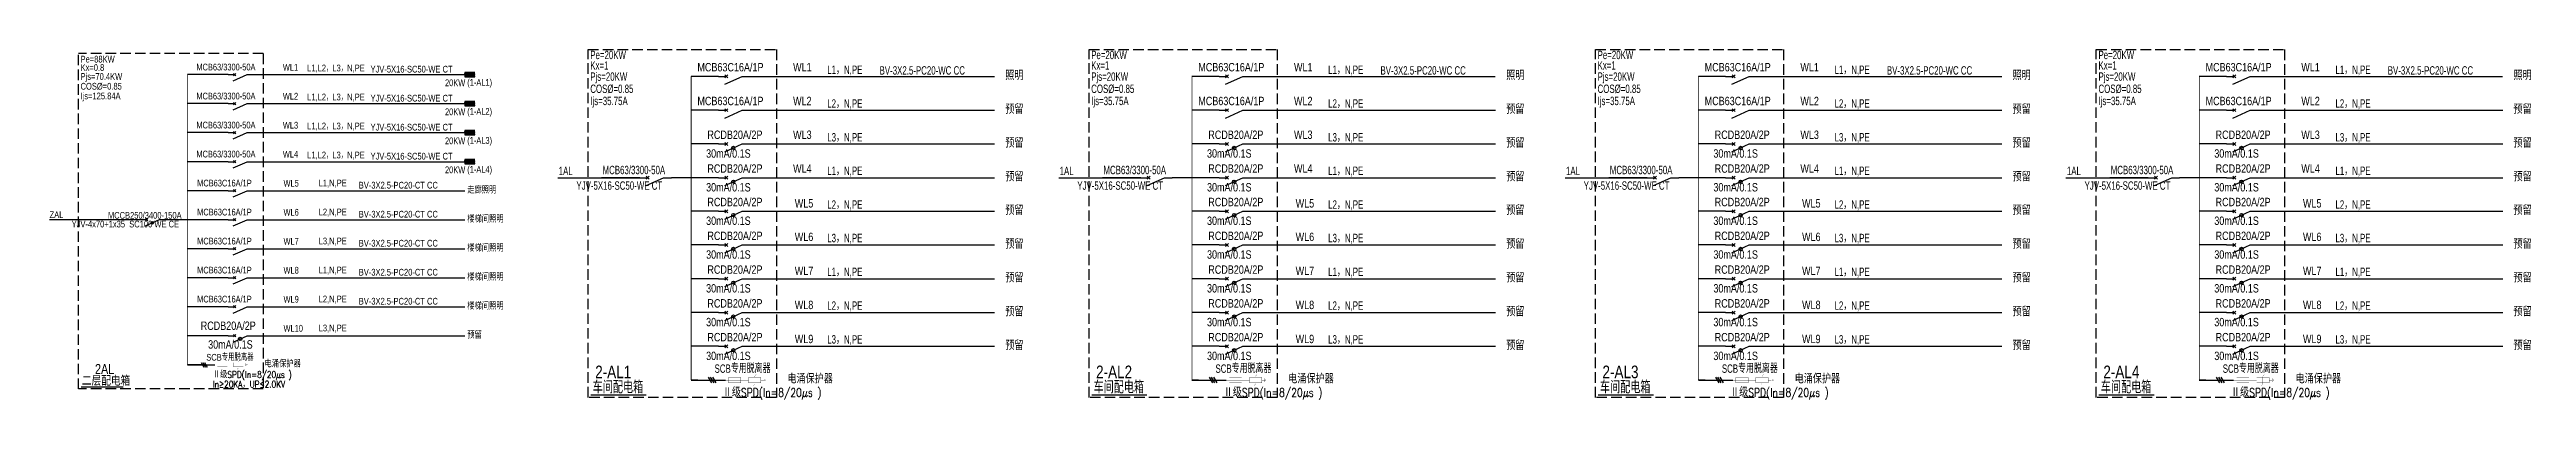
# Model space of a CAD drawing. Extents: x -9422388 to 15610651, y -1992469 to 953794.
# Drawn here: x 14609261 to 14727010, y -143565 to -126914 of the extents above; entities that cross this region are included whole.
import ezdxf

# ---------------------------------------------------------------- set-up
doc = ezdxf.new("R2010")
doc.units = 0
doc.header["$LTSCALE"] = 1000
doc.linetypes.add('DASH', pattern=[0.35, 0.25, -0.1])
for name, color, linetype in [('DX1', 2, 'Continuous'), ('ELEMENT', 3, 'Continuous'), ('漏电断路器', 1, 'Continuous'), ('电气系统图', 6, 'Continuous'), ('系统图字', 2, 'Continuous'), ('系统图线2', 3, 'Continuous'), ('虚线6', 1, 'Continuous')]:
    doc.layers.add(name, color=color, linetype=linetype)
doc.styles.add('7-1$0$HZ', font='xcsg.shx', dxfattribs={"width": 0.8, "bigfont": 'hztxt.shx'})
doc.styles.add('HZTXT', font='romans.shx', dxfattribs={"width": 0.7, "bigfont": 'hztxt.shx'})
doc.styles.get("Standard").update_dxf_attribs({"font": 'gbenor.shx', "bigfont": 'gbcbig.shx'})
doc.styles.add('ZSDZ', font='XCSG.SHX', dxfattribs={"width": 0.8, "height": 3.5, "bigfont": 'HZTXT.SHX'})

msp = doc.modelspace()

# ---------------------------------------------------------------- texts
at = {"layer": 'DX1', "style": '7-1$0$HZ', "width": 0.7}
for s, height, p in [('Pe=20KW', 400.000036, (14634967.98672, -127372.15446)), ('Pe=20KW', 400.000036, (14658779.48672, -127372.15446)), ('Pe=20KW', 400.000036, (14682852.48672, -127372.15446)), ('Pe=20KW', 400.000036, (14706663.98672, -127372.15446)), ('Pe=88KW', 320.000029, (14610736.64719, -127533.13997, 45746.01141)), ('Kx=0.8', 320.000029, (14610736.64719, -127931.76889, 45746.01141)), ('Pjs=70.4KW', 320.000029, (14610736.64719, -128356.99184, 45746.01141)), ('L1,L2，L3，N,PE', 320.0000476, (14621508.42632, -127952.09176, 45746.01141)), ('Kx=1', 400.000036, (14634967.98672, -127870.44062)), ('Pjs=20KW', 400.000036, (14634967.98672, -128401.9693)), ('L1，N,PE', 400.000059, (14646234.04178, -128075.54374)), ('Kx=1', 400.000036, (14658779.48672, -127870.44062)), ('Pjs=20KW', 400.000036, (14658779.48672, -128401.9693)), ('L1，N,PE', 400.000059, (14670045.54178, -128075.54374)), ('Kx=1', 400.000036, (14682852.48672, -127870.44062)), ('Pjs=20KW', 400.000036, (14682852.48672, -128401.9693)), ('L1，N,PE', 400.000059, (14694118.54178, -128075.54374)), ('Kx=1', 400.000036, (14706663.98672, -127870.44062)), ('Pjs=20KW', 400.000036, (14706663.98672, -128401.9693)), ('L1，N,PE', 400.000059, (14717930.04178, -128075.54374)), ('Ijs=125.84A', 320.0000285, (14610736.64719, -129283.22528, 45746.01141)), ('L1,L2，L3，N,PE', 320.0000476, (14621508.42632, -129332.02809, 45746.01141)), ('Ijs=35.75A', 400.000036, (14634967.98672, -129559.7611)), ('L2，N,PE', 400.000059, (14646234.04178, -129682.72901)), ('Ijs=35.75A', 400.000036, (14658779.48672, -129559.7611)), ('L2，N,PE', 400.000059, (14670045.54178, -129682.72901)), ('Ijs=35.75A', 400.000036, (14682852.48672, -129559.7611)), ('L2，N,PE', 400.000059, (14694118.54178, -129682.72901)), ('Ijs=35.75A', 400.000036, (14706663.98672, -129559.7611)), ('L2，N,PE', 400.000059, (14717930.04178, -129682.72901)), ('L1,L2，L3，N,PE', 320.0000476, (14621508.42632, -130711.96443, 45746.01141)), ('L1,L2，L3，N,PE', 320.0000476, (14621508.42632, -132091.90076, 45746.01141)), ('L3，N,PE', 400.000059, (14646234.04178, -131289.91428)), ('L3，N,PE', 400.000059, (14670045.54178, -131289.91428)), ('L3，N,PE', 400.000059, (14694118.54178, -131289.91428)), ('L3，N,PE', 400.000059, (14717930.04178, -131289.91428)), ('1AL', 400.000036, (14633466.31778, -132890.26903)), ('MCB63/3300-50A', 400.0000357, (14635550.93179, -132846.2932)), ('L1，N,PE', 400.000059, (14646234.04178, -132882.72901)), ('1AL', 400.000036, (14657277.81778, -132890.26903)), ('MCB63/3300-50A', 400.0000357, (14659362.43179, -132846.2932)), ('L1，N,PE', 400.000059, (14670045.54178, -132882.72901)), ('1AL', 400.000036, (14681350.81778, -132890.26903)), ('MCB63/3300-50A', 400.0000357, (14683435.43179, -132846.2932)), ('L1，N,PE', 400.000059, (14694118.54178, -132882.72901)), ('1AL', 400.000036, (14705162.31778, -132890.26903)), ('MCB63/3300-50A', 400.0000357, (14707246.93179, -132846.2932)), ('L1，N,PE', 400.000059, (14717930.04178, -132882.72901)), ('L1,N,PE', 320.000048, (14622056.92548, -133422.33709, 45746.01141)), ('YJV-5X16-SC50-WE CT', 400.0000357, (14634307.79683, -133586.83403)), ('L2，N,PE', 400.000059, (14646234.04178, -134489.91428)), ('YJV-5X16-SC50-WE CT', 400.0000357, (14658119.29683, -133586.83403)), ('L2，N,PE', 400.000059, (14670045.54178, -134489.91428)), ('YJV-5X16-SC50-WE CT', 400.0000357, (14682192.29683, -133586.83403)), ('L2，N,PE', 400.000059, (14694118.54178, -134489.91428)), ('YJV-5X16-SC50-WE CT', 400.0000357, (14706003.79683, -133586.83403)), ('L2，N,PE', 400.000059, (14717930.04178, -134489.91428)), ('ZAL', 320.000029, (14609263.25115, -134935.05483, 45746.01141)), ('YJV-4x70+1x35  SC100 WE CE', 320.0000285, (14610312.47007, -135378.80361, 45746.01141)), ('MCCB250/3400-150A', 320.0000285, (14612036.14435, -134963.4563, 45746.01141)), ('L2,N,PE', 320.000048, (14622056.92381, -134802.27343, 45746.01141)), ('L3,N,PE', 320.000048, (14622056.92548, -136182.20976, 45746.01141)), ('L3，N,PE', 400.000059, (14646234.04178, -136082.72901)), ('L3，N,PE', 400.000059, (14670045.54178, -136082.72901)), ('L3，N,PE', 400.000059, (14694118.54178, -136082.72901)), ('L3，N,PE', 400.000059, (14717930.04178, -136082.72901)), ('L1,N,PE', 320.000048, (14622056.92548, -137562.14609, 45746.01141)), ('L1，N,PE', 400.000059, (14646234.04178, -137689.91428)), ('L1，N,PE', 400.000059, (14670045.54178, -137689.91428)), ('L1，N,PE', 400.000059, (14694118.54178, -137689.91428)), ('L1，N,PE', 400.000059, (14717930.04178, -137689.91428)), ('L2,N,PE', 320.000048, (14622056.92548, -138942.08242, 45746.01141)), ('L2，N,PE', 400.000059, (14646234.04178, -139297.09955)), ('L2，N,PE', 400.000059, (14670045.54178, -139297.09955)), ('L2，N,PE', 400.000059, (14694118.54178, -139297.09955)), ('L2，N,PE', 400.000059, (14717930.04178, -139297.09955)), ('L3,N,PE', 320.000048, (14622056.92548, -140322.01876, 45746.01141)), ('L3，N,PE', 400.000059, (14646234.04178, -140904.28482)), ('L3，N,PE', 400.000059, (14670045.54178, -140904.28482)), ('L3，N,PE', 400.000059, (14694118.54178, -140904.28482)), ('L3，N,PE', 400.000059, (14717930.04178, -140904.28482))]:
    msp.add_text(s, height=height, dxfattribs=at).set_placement(p)
for s, height, rotation, p in [('YJV-5X16-SC50-WE CT', 320.0000285, 359.9999726797, (14624521.64144, -128009.45284, 45746.01141)), ('BV-3X2.5-PC20-WC CC', 400.0000357, 359.9999726792, (14648720.75592, -128108.86981)), ('BV-3X2.5-PC20-WC CC', 400.0000357, 359.9999726792, (14672532.25592, -128108.86981)), ('BV-3X2.5-PC20-WC CC', 400.0000357, 359.9999726792, (14696605.25592, -128108.86981)), ('BV-3X2.5-PC20-WC CC', 400.0000357, 359.9999726792, (14720416.75592, -128108.86981)), ('COS%%C=0.85', 320.0000285, 359.9999726797, (14610736.64719, -128821.714, 45746.01141)), ('YJV-5X16-SC50-WE CT', 320.0000285, 359.9999726797, (14624521.64144, -129389.38918, 45746.01141)), ('COS%%C=0.85', 400.0000357, 359.9999726792, (14634967.98672, -128982.872)), ('COS%%C=0.85', 400.0000357, 359.9999726792, (14658779.48672, -128982.872)), ('COS%%C=0.85', 400.0000357, 359.9999726792, (14682852.48672, -128982.872)), ('COS%%C=0.85', 400.0000357, 359.9999726792, (14706663.98672, -128982.872)), ('YJV-5X16-SC50-WE CT', 320.0000285, 359.9999726797, (14624521.64144, -130769.32551, 45746.01141)), ('YJV-5X16-SC50-WE CT', 320.0000285, 359.9999726797, (14624521.64144, -132149.26184, 45746.01141)), ('BV-3X2.5-PC20-CT CC', 320.0000285, 359.9999726797, (14623961.64061, -133529.19817, 45746.01141)), ('BV-3X2.5-PC20-CT CC', 320.0000285, 359.9999726797, (14623961.63893, -134909.13451, 45746.01141)), ('BV-3X2.5-PC20-CT CC', 320.0000285, 359.9999726797, (14623961.64061, -136289.07084, 45746.01141)), ('BV-3X2.5-PC20-CT CC', 320.0000285, 359.9999726797, (14623961.64061, -137669.00717, 45746.01141)), ('BV-3X2.5-PC20-CT CC', 320.0000285, 359.9999726797, (14623961.64061, -139048.94351, 45746.01141))]:
    msp.add_text(s, height=height, rotation=rotation, dxfattribs=at).set_placement(p)
at = {"layer": '电气系统图', "color": 2, "style": 'ZSDZ', "width": 0.8}
for s, height, p in [('MCB63/3300-50A', 320, (14616241.57042, -127909.51488)), ('WL1', 320, (14620353.29299, -127921.01148)), ('20KW', 320, (14628060.97665, -128658.24318, 45746.01141)), ('(1-AL1)', 320, (14629118.84698, -128637.33586, 45746.01141)), ('MCB63C16A/1P', 400, (14640060.41691, -127955.20627, -57182.51426)), ('WL1', 400, (14644609.25786, -127955.20647, -57182.51426)), ('照明', 400, (14654696.99618, -128363.03977)), ('MCB63C16A/1P', 400, (14663871.91691, -127955.20627, -57182.51426)), ('WL1', 400, (14668420.75786, -127955.20647, -57182.51426)), ('照明', 400, (14678508.49618, -128363.03977)), ('MCB63C16A/1P', 400, (14687944.91691, -127955.20627, -57182.51426)), ('WL1', 400, (14692493.75786, -127955.20647, -57182.51426)), ('照明', 400, (14702581.49618, -128363.03977)), ('MCB63C16A/1P', 400, (14711756.41691, -127955.20627, -57182.51426)), ('WL1', 400, (14716305.25786, -127955.20647, -57182.51426)), ('照明', 400, (14726392.99618, -128363.03977)), ('MCB63/3300-50A', 320, (14616241.57042, -129289.45122)), ('WL2', 320, (14620353.29299, -129295.44106)), ('MCB63C16A/1P', 400, (14640060.41691, -129562.39154, -57182.51426)), ('WL2', 400, (14644609.25786, -129562.39175, -57182.51426)), ('MCB63C16A/1P', 400, (14663871.91691, -129562.39154, -57182.51426)), ('WL2', 400, (14668420.75786, -129562.39175, -57182.51426)), ('MCB63C16A/1P', 400, (14687944.91691, -129562.39154, -57182.51426)), ('WL2', 400, (14692493.75786, -129562.39175, -57182.51426)), ('MCB63C16A/1P', 400, (14711756.41691, -129562.39154, -57182.51426)), ('WL2', 400, (14716305.25786, -129562.39175, -57182.51426)), ('MCB63/3300-50A', 320, (14616241.57042, -130669.38755)), ('WL3', 320, (14620353.29356, -130675.37739)), ('20KW', 320, (14628060.97665, -130038.17951, 45746.01141)), ('(1-AL2)', 320, (14629118.84698, -130017.27219, 45746.01141)), ('预留', 400, (14654696.99618, -129970.22505)), ('预留', 400, (14678508.49618, -129970.22505)), ('预留', 400, (14702581.49618, -129970.22505)), ('预留', 400, (14726392.99618, -129970.22505)), ('MCB63/3300-50A', 320, (14616241.57042, -132049.32388)), ('WL4', 320, (14620353.29312, -132055.31372)), ('20KW', 320, (14628060.97665, -131418.11584, 45746.01141)), ('(1-AL3)', 320, (14629118.84698, -131397.20852, 45746.01141)), ('30mA/0.1S', 400, (14640473.94577, -132060.07682, -57182.51426)), ('RCDB20A/2P', 400, (14640535.91521, -131169.57682, -57182.51426)), ('WL3', 400, (14644609.25786, -131169.57702, -57182.51426)), ('预留', 400, (14654696.99618, -131577.41032)), ('30mA/0.1S', 400, (14664285.44577, -132060.07682, -57182.51426)), ('RCDB20A/2P', 400, (14664347.41521, -131169.57682, -57182.51426)), ('WL3', 400, (14668420.75786, -131169.57702, -57182.51426)), ('预留', 400, (14678508.49618, -131577.41032)), ('30mA/0.1S', 400, (14688358.44577, -132060.07682, -57182.51426)), ('RCDB20A/2P', 400, (14688420.41521, -131169.57682, -57182.51426)), ('WL3', 400, (14692493.75786, -131169.57702, -57182.51426)), ('预留', 400, (14702581.49618, -131577.41032)), ('30mA/0.1S', 400, (14712169.94577, -132060.07682, -57182.51426)), ('RCDB20A/2P', 400, (14712231.91521, -131169.57682, -57182.51426)), ('WL3', 400, (14716305.25786, -131169.57702, -57182.51426)), ('预留', 400, (14726392.99618, -131577.41032)), ('20KW', 320, (14628060.97665, -132798.05218, 45746.01141)), ('(1-AL4)', 320, (14629118.84698, -132777.14486, 45746.01141)), ('RCDB20A/2P', 400, (14640535.91521, -132776.76209, -57182.51426)), ('WL4', 400, (14644609.25786, -132776.76229, -57182.51426)), ('预留', 400, (14654696.99618, -133184.59559)), ('RCDB20A/2P', 400, (14664347.41521, -132776.76209, -57182.51426)), ('WL4', 400, (14668420.75786, -132776.76229, -57182.51426)), ('预留', 400, (14678508.49618, -133184.59559)), ('RCDB20A/2P', 400, (14688420.41521, -132776.76209, -57182.51426)), ('WL4', 400, (14692493.75786, -132776.76229, -57182.51426)), ('预留', 400, (14702581.49618, -133184.59559)), ('RCDB20A/2P', 400, (14712231.91521, -132776.76209, -57182.51426)), ('WL4', 400, (14716305.25786, -132776.76229, -57182.51426)), ('预留', 400, (14726392.99618, -133184.59559)), ('MCB63C16A/1P', 320, (14616279.06959, -133429.26022)), ('WL5', 320, (14620384.29314, -133435.25006)), ('走廊照明', 320, (14629118.84698, -133761.64486, 45746.01141)), ('30mA/0.1S', 400, (14640473.94577, -133667.26209, -57182.51426)), ('RCDB20A/2P', 400, (14640535.91521, -134369.57682, -57182.51426)), ('WL5', 400, (14644688.79186, -134432.2771, -57182.51426)), ('30mA/0.1S', 400, (14664285.44577, -133667.26209, -57182.51426)), ('RCDB20A/2P', 400, (14664347.41521, -134369.57682, -57182.51426)), ('WL5', 400, (14668500.29186, -134432.2771, -57182.51426)), ('30mA/0.1S', 400, (14688358.44577, -133667.26209, -57182.51426)), ('RCDB20A/2P', 400, (14688420.41521, -134369.57682, -57182.51426)), ('WL5', 400, (14692573.29186, -134432.2771, -57182.51426)), ('30mA/0.1S', 400, (14712169.94577, -133667.26209, -57182.51426)), ('RCDB20A/2P', 400, (14712231.91521, -134369.57682, -57182.51426)), ('WL5', 400, (14716384.79186, -134432.2771, -57182.51426)), ('MCB63C16A/1P', 320, (14616279.06959, -134809.19655)), ('WL6', 320, (14620384.29271, -134815.18639)), ('楼梯间照明', 320, (14629118.84698, -135141.58119, 45746.01141)), ('30mA/0.1S', 400, (14640473.94577, -135260.07682, -57182.51426)), ('预留', 400, (14654696.99618, -134777.41032)), ('30mA/0.1S', 400, (14664285.44577, -135260.07682, -57182.51426)), ('预留', 400, (14678508.49618, -134777.41032)), ('30mA/0.1S', 400, (14688358.44577, -135260.07682, -57182.51426)), ('预留', 400, (14702581.49618, -134777.41032)), ('30mA/0.1S', 400, (14712169.94577, -135260.07682, -57182.51426)), ('预留', 400, (14726392.99618, -134777.41032)), ('MCB63C16A/1P', 320, (14616279.06959, -136189.13288)), ('WL7', 320, (14620384.29272, -136195.12272)), ('楼梯间照明', 320, (14629118.84698, -136521.51752, 45746.01141)), ('30mA/0.1S', 400, (14640473.94577, -136867.26209, -57182.51426)), ('RCDB20A/2P', 400, (14640535.91521, -135976.76209, -57182.51426)), ('WL6', 400, (14644688.79186, -136026.75077, -57182.51426)), ('预留', 400, (14654696.99618, -136384.59559)), ('30mA/0.1S', 400, (14664285.44577, -136867.26209, -57182.51426)), ('RCDB20A/2P', 400, (14664347.41521, -135976.76209, -57182.51426)), ('WL6', 400, (14668500.29186, -136026.75077, -57182.51426)), ('预留', 400, (14678508.49618, -136384.59559)), ('30mA/0.1S', 400, (14688358.44577, -136867.26209, -57182.51426)), ('RCDB20A/2P', 400, (14688420.41521, -135976.76209, -57182.51426)), ('WL6', 400, (14692573.29186, -136026.75077, -57182.51426)), ('预留', 400, (14702581.49618, -136384.59559)), ('30mA/0.1S', 400, (14712169.94577, -136867.26209, -57182.51426)), ('RCDB20A/2P', 400, (14712231.91521, -135976.76209, -57182.51426)), ('WL6', 400, (14716384.79186, -136026.75077, -57182.51426)), ('预留', 400, (14726392.99618, -136384.59559)), ('MCB63C16A/1P', 320, (14616279.06959, -137569.06922)), ('WL8', 320, (14620384.29229, -137575.05906)), ('楼梯间照明', 320, (14629118.84698, -137901.45386, 45746.01141)), ('RCDB20A/2P', 400, (14640535.91521, -137583.94736, -57182.51426)), ('WL7', 400, (14644688.79186, -137645.52983, -57182.51426)), ('预留', 400, (14654696.99618, -137991.78086)), ('RCDB20A/2P', 400, (14664347.41521, -137583.94736, -57182.51426)), ('WL7', 400, (14668500.29186, -137645.52983, -57182.51426)), ('预留', 400, (14678508.49618, -137991.78086)), ('RCDB20A/2P', 400, (14688420.41521, -137583.94736, -57182.51426)), ('WL7', 400, (14692573.29186, -137645.52983, -57182.51426)), ('预留', 400, (14702581.49618, -137991.78086)), ('RCDB20A/2P', 400, (14712231.91521, -137583.94736, -57182.51426)), ('WL7', 400, (14716384.79186, -137645.52983, -57182.51426)), ('预留', 400, (14726392.99618, -137991.78086)), ('MCB63C16A/1P', 320, (14616279.06959, -138949.00555)), ('WL9', 320, (14620384.2923, -138954.99539)), ('楼梯间照明', 320, (14629118.84698, -139281.39019, 45746.01141)), ('30mA/0.1S', 400, (14640473.94577, -138474.44736, -57182.51426)), ('RCDB20A/2P', 400, (14640535.91521, -139191.13263, -57182.51426)), ('WL8', 400, (14644688.79186, -139264.82942, -57182.51426)), ('30mA/0.1S', 400, (14664285.44577, -138474.44736, -57182.51426)), ('RCDB20A/2P', 400, (14664347.41521, -139191.13263, -57182.51426)), ('WL8', 400, (14668500.29186, -139264.82942, -57182.51426)), ('30mA/0.1S', 400, (14688358.44577, -138474.44736, -57182.51426)), ('RCDB20A/2P', 400, (14688420.41521, -139191.13263, -57182.51426)), ('WL8', 400, (14692573.29186, -139264.82942, -57182.51426)), ('30mA/0.1S', 400, (14712169.94577, -138474.44736, -57182.51426)), ('RCDB20A/2P', 400, (14712231.91521, -139191.13263, -57182.51426)), ('WL8', 400, (14716384.79186, -139264.82942, -57182.51426)), ('RCDB20A/2P', 400, (14616448.5119, -140255.59083, -11436.50285)), ('WL10', 320, (14620384.29187, -140334.93172)), ('30mA/0.1S', 400, (14640473.94577, -140081.63263, -57182.51426)), ('预留', 400, (14654696.99618, -139598.96613)), ('30mA/0.1S', 400, (14664285.44577, -140081.63263, -57182.51426)), ('预留', 400, (14678508.49618, -139598.96613)), ('30mA/0.1S', 400, (14688358.44577, -140081.63263, -57182.51426)), ('预留', 400, (14702581.49618, -139598.96613)), ('30mA/0.1S', 400, (14712169.94577, -140081.63263, -57182.51426)), ('预留', 400, (14726392.99618, -139598.96613)), ('30mA/0.1S', 400, (14616801.54245, -141146.09083, -11436.50285)), ('预留', 320, (14629118.84698, -140661.32652, 45746.01141)), ('30mA/0.1S', 400, (14640473.94577, -141688.81791, -57182.51426)), ('RCDB20A/2P', 400, (14640535.91521, -140798.31791, -57182.51426)), ('WL9', 400, (14644688.79186, -140884.12525, -57182.51426)), ('预留', 400, (14654696.99618, -141206.15141)), ('30mA/0.1S', 400, (14664285.44577, -141688.81791, -57182.51426)), ('RCDB20A/2P', 400, (14664347.41521, -140798.31791, -57182.51426)), ('WL9', 400, (14668500.29186, -140884.12525, -57182.51426)), ('预留', 400, (14678508.49618, -141206.15141)), ('30mA/0.1S', 400, (14688358.44577, -141688.81791, -57182.51426)), ('RCDB20A/2P', 400, (14688420.41521, -140798.31791, -57182.51426)), ('WL9', 400, (14692573.29186, -140884.12525, -57182.51426)), ('预留', 400, (14702581.49618, -141206.15141)), ('30mA/0.1S', 400, (14712169.94577, -141688.81791, -57182.51426)), ('RCDB20A/2P', 400, (14712231.91521, -140798.31791, -57182.51426)), ('WL9', 400, (14716384.79186, -140884.12525, -57182.51426)), ('预留', 400, (14726392.99618, -141206.15141))]:
    msp.add_text(s, height=height, dxfattribs=at).set_placement(p)
at = {"layer": '电气系统图', "color": 4, "style": 'ZSDZ', "width": 0.8}
for s, height, p in [('二层配电箱', 480, (14610797.74244, -142909.534, 45746.01141)), ('2AL', 480, (14611423.31858, -142356.32431, 45746.01141)), ('2-AL1', 600, (14635199.8987, -142551.88793)), ('2-AL2', 600, (14659011.3987, -142551.88793)), ('2-AL3', 600, (14683084.3987, -142551.88793)), ('2-AL4', 600, (14706895.8987, -142551.88793)), ('车间配电箱', 600, (14635080.37294, -143275.32212)), ('车间配电箱', 600, (14658891.87294, -143275.32212)), ('车间配电箱', 600, (14682964.87294, -143275.32212)), ('车间配电箱', 600, (14706776.37294, -143275.32212))]:
    msp.add_text(s, height=height, dxfattribs=at).set_placement(p)
at = {"layer": '电气系统图', "color": 3, "style": '7-1$0$HZ', "width": 0.7}
for height, rotation, p in [(320.000029, 359.9999726797, (14616712.21431, -141715.77281, 45746.01141)), (400.000036, 359.9999726792, (14640876.72039, -142295.49817)), (400.000036, 359.9999726792, (14664688.22039, -142295.49817)), (400.000036, 359.9999726792, (14688761.22039, -142295.49817)), (400.000036, 359.9999726792, (14712572.72039, -142295.49817))]:
    msp.add_text('SCB专用脱离器', height=height, rotation=rotation, dxfattribs=at).set_placement(p)
at = {"layer": '电气系统图', "color": 3, "width": 0.8, "flags": 9}
for p in [(14629237.98455, -128206.40134, 45746.01141), (14629237.98411, -129586.33767, 45746.01141), (14629237.98413, -130966.27401, 45746.01141), (14629237.9837, -132346.21034, 45746.01141)]:
    msp.add_attdef('A', p, '照明配电箱', height=0.0096, rotation=359.9999726797, dxfattribs=at)
at = {"layer": '系统图字', "style": 'HZTXT', "width": 0.8}
for s, height, p in [('Ⅱ级SPD(In=8/20μs )', 320, (14617024.56301, -142541.21489, 45746.01141)), ('电涌保护器', 320, (14619480.0239, -142029.81017, 45746.01141)), ('电涌保护器', 400, (14644336.48237, -142792.29759)), ('电涌保护器', 400, (14668147.98237, -142792.29759)), ('电涌保护器', 400, (14692220.98237, -142792.29759)), ('电涌保护器', 400, (14716032.48237, -142792.29759)), ('In≥20KA，UP≤2.0KV', 320, (14617024.56301, -142999.86366, 45746.01141)), ('Ⅱ级SPD(In=8/20μs )', 400, (14641267.15626, -143431.55349)), ('Ⅱ级SPD(In=8/20μs )', 400, (14665078.65626, -143431.55349)), ('Ⅱ级SPD(In=8/20μs )', 400, (14689151.65626, -143431.55349)), ('Ⅱ级SPD(In=8/20μs )', 400, (14712963.15626, -143431.55349))]:
    msp.add_text(s, height=height, dxfattribs=at).set_placement(p)

# ---------------------------------------------------------------- blocks, each defined once
blk = doc.blocks.new('M_M7')
for p, q in [((-0.25, -0.2), (0, -0.75)), ((-0.047, -0.297), (0.047, -0.203)), ((-0.047, -0.203), (0.047, -0.297))]:
    blk.add_line(p, q)
for points in [[(0, 0), (0, -0.25)], [(0, -0.75), (0, -1)]]:
    blk.add_lwpolyline(points)
at = {"width": 0.8, "flags": 9}
blk.add_attdef('S', (0.25, -0.5), '', height=0.2, dxfattribs=at)
blk = doc.blocks.new('_LINKPT1')
blk.add_line((0, 0), (0, 0))
blk = doc.blocks.new('*X107')
at = {"color": 0}
for p, q in [((-250, 33), (-83, 200)), ((-250, 68), (-118, 200)), ((-250, 104), (-154, 200)), ((-250, 139), (-189, 200)), ((-250, 174), (-224, 200)), ((-247, 0), (-47, 200)), ((-212, 0), (-12, 200)), ((-177, 0), (23, 200)), ((-141, 0), (59, 200)), ((-106, 0), (94, 200)), ((-71, 0), (129, 200)), ((-35, 0), (165, 200)), ((0, 0), (200, 200)), ((35, 0), (235, 200)), ((71, 0), (250, 179)), ((106, 0), (250, 144)), ((141, 0), (250, 109)), ((177, 0), (250, 73)), ((212, 0), (250, 38)), ((247, 0), (250, 3))]:
    blk.add_line(p, q, dxfattribs=at)

# ---------------------------------------------------------------- linework, layer by layer
at = {"color": 4, "ltscale": 1.5, "const_width": 8, "elevation": 45746.01141}
for points in [[(14617123.54661, -141909.76162), (14617582.10609, -141909.76162)], [(14618003.47365, -141909.76162), (14617582.10609, -141909.76162)], [(14618476.00787, -141909.65437), (14618592.64159, -141909.65437)], [(14618592.67406, -141976.96162), (14618592.67406, -141842.56162)], [(14618626.27406, -141943.41525), (14618626.27406, -141876.108)], [(14618659.84041, -141926.39595), (14618659.84041, -141892.74232)]]:
    msp.add_lwpolyline(points, dxfattribs=at)
for points in [[(14617239.46221, -142010.56162), (14617239.46221, -141808.96162), (14617709.86221, -141808.96162), (14617709.86221, -142010.56162)], [(14618003.47365, -142010.56162), (14618003.47365, -141808.96162), (14618473.87365, -141808.96162), (14618473.87365, -142010.56162)]]:
    msp.add_lwpolyline(points, close=True, dxfattribs=at)
msp.add_lwpolyline([(14618180.74247, -142122.44771), (14618215.24219, -142087.94799, 0.1989123673), (14618238.67365, -142031.37944), (14618238.67365, -141788.05724, -0.1984321636), (14618262.00067, -141731.59332), (14618296.60484, -141696.86104)], format="xyb", dxfattribs=at)
at = {"color": 4, "ltscale": 1.5, "const_width": 10}
for points in [[(14642712.38058, -142908.09451), (14642755.50524, -142864.96985, 0.1989123673), (14642784.79457, -142794.25917), (14642784.79457, -142490.10642, -0.1984321636), (14642813.95334, -142419.52652), (14642857.20855, -142376.11116)], [(14666523.88058, -142908.09451), (14666567.00524, -142864.96985, 0.1989123673), (14666596.29457, -142794.25917), (14666596.29457, -142490.10642, -0.1984321636), (14666625.45334, -142419.52652), (14666668.70855, -142376.11116)], [(14690596.88058, -142908.09451), (14690640.00524, -142864.96985, 0.1989123673), (14690669.29457, -142794.25917), (14690669.29457, -142490.10642, -0.1984321636), (14690698.45334, -142419.52652), (14690741.70855, -142376.11116)], [(14714408.38058, -142908.09451), (14714451.50524, -142864.96985, 0.1989123673), (14714480.79457, -142794.25917), (14714480.79457, -142490.10642, -0.1984321636), (14714509.95334, -142419.52652), (14714553.20855, -142376.11116)]]:
    msp.add_lwpolyline(points, format="xyb", dxfattribs=at)
for points in [[(14641390.88577, -142642.2369), (14641964.08512, -142642.2369)], [(14642490.79457, -142642.2369), (14641964.08512, -142642.2369)], [(14643081.46234, -142642.10284), (14643227.25449, -142642.10284)], [(14643227.29508, -142726.2369), (14643227.29508, -142558.2369)], [(14643269.29508, -142684.30393), (14643269.29508, -142600.16987)], [(14643311.25301, -142663.0298), (14643311.25301, -142620.96277)], [(14665202.38577, -142642.2369), (14665775.58512, -142642.2369)], [(14666302.29457, -142642.2369), (14665775.58512, -142642.2369)], [(14666892.96234, -142642.10284), (14667038.75449, -142642.10284)], [(14667038.79508, -142726.2369), (14667038.79508, -142558.2369)], [(14667080.79508, -142684.30393), (14667080.79508, -142600.16987)], [(14667122.75301, -142663.0298), (14667122.75301, -142620.96277)], [(14689275.38577, -142642.2369), (14689848.58512, -142642.2369)], [(14690375.29457, -142642.2369), (14689848.58512, -142642.2369)], [(14690965.96234, -142642.10284), (14691111.75449, -142642.10284)], [(14691111.79508, -142726.2369), (14691111.79508, -142558.2369)], [(14691153.79508, -142684.30393), (14691153.79508, -142600.16987)], [(14691195.75301, -142663.0298), (14691195.75301, -142620.96277)], [(14713086.88577, -142642.2369), (14713660.08512, -142642.2369)], [(14714186.79457, -142642.2369), (14713660.08512, -142642.2369)], [(14714777.46234, -142642.10284), (14714923.25449, -142642.10284)], [(14714923.29508, -142726.2369), (14714923.29508, -142558.2369)], [(14714965.29508, -142684.30393), (14714965.29508, -142600.16987)], [(14715007.25301, -142663.0298), (14715007.25301, -142620.96277)]]:
    msp.add_lwpolyline(points, dxfattribs=at)
for points in [[(14641535.78027, -142768.2369), (14641535.78027, -142516.2369), (14642123.78027, -142516.2369), (14642123.78027, -142768.2369)], [(14642490.79457, -142768.2369), (14642490.79457, -142516.2369), (14643078.79457, -142516.2369), (14643078.79457, -142768.2369)], [(14665347.28027, -142768.2369), (14665347.28027, -142516.2369), (14665935.28027, -142516.2369), (14665935.28027, -142768.2369)], [(14666302.29457, -142768.2369), (14666302.29457, -142516.2369), (14666890.29457, -142516.2369), (14666890.29457, -142768.2369)], [(14689420.28027, -142768.2369), (14689420.28027, -142516.2369), (14690008.28027, -142516.2369), (14690008.28027, -142768.2369)], [(14690375.29457, -142768.2369), (14690375.29457, -142516.2369), (14690963.29457, -142516.2369), (14690963.29457, -142768.2369)], [(14713231.78027, -142768.2369), (14713231.78027, -142516.2369), (14713819.78027, -142516.2369), (14713819.78027, -142768.2369)], [(14714186.79457, -142768.2369), (14714186.79457, -142516.2369), (14714774.79457, -142516.2369), (14714774.79457, -142768.2369)]]:
    msp.add_lwpolyline(points, close=True, dxfattribs=at)
at = {"layer": 'DX1', "color": 3}
for p, q in [((14633423.2923, -133013.49989), (14637324.79876, -133013.49989)), ((14637324.79876, -133013.49989), (14635507.2956, -133013.49989)), ((14657234.7923, -133013.49989), (14661136.29876, -133013.49989)), ((14661136.29876, -133013.49989), (14659318.7956, -133013.49989)), ((14681307.7923, -133013.49989), (14685209.29876, -133013.49989)), ((14685209.29876, -133013.49989), (14683391.7956, -133013.49989)), ((14705119.2923, -133013.49989), (14709020.79876, -133013.49989)), ((14709020.79876, -133013.49989), (14707203.2956, -133013.49989)), ((14609261.2923, -135004.57626, 45746.01141), (14613624.38433, -135004.57624, 45746.01141)), ((14614781.83811, -135004.57604, 45746.01141), (14615818.61764, -135004.57625, 45746.01141))]:
    msp.add_line(p, q, dxfattribs=at)
at = {"layer": 'ELEMENT'}
for centre, radius in [((14641768.70889, -131593.81422), 77.21809), ((14665580.20889, -131593.81422), 77.21809), ((14689653.20889, -131593.81422), 77.21809), ((14713464.70889, -131593.81422), 77.21809), ((14641768.70889, -133200.99949), 77.21809), ((14665580.20889, -133200.99949), 77.21809), ((14689653.20889, -133200.99949), 77.21809), ((14713464.70889, -133200.99949), 77.21809), ((14614151.83814, -135154.57615, 45746.01141), 61.77447), ((14641768.70889, -134793.81422), 77.21809), ((14665580.20889, -134793.81422), 77.21809), ((14689653.20889, -134793.81422), 77.21809), ((14713464.70889, -134793.81422), 77.21809), ((14641768.70889, -136400.99949), 77.21809), ((14665580.20889, -136400.99949), 77.21809), ((14689653.20889, -136400.99949), 77.21809), ((14713464.70889, -136400.99949), 77.21809), ((14641768.70889, -138008.18476), 77.21809), ((14665580.20889, -138008.18476), 77.21809), ((14689653.20889, -138008.18476), 77.21809), ((14713464.70889, -138008.18476), 77.21809), ((14641768.70889, -139615.37004), 77.21809), ((14665580.20889, -139615.37004), 77.21809), ((14689653.20889, -139615.37004), 77.21809), ((14713464.70889, -139615.37004), 77.21809), ((14618325.80558, -140679.82823, 45746.01141), 77.21809), ((14641768.70889, -141222.55531), 77.21809), ((14665580.20889, -141222.55531), 77.21809), ((14689653.20889, -141222.55531), 77.21809), ((14713464.70889, -141222.55531), 77.21809)]:
    msp.add_circle(centre, radius, dxfattribs=at)
at = {"layer": '漏电断路器'}
for p, q in [((14616466.06135, -141799.70695, 45746.01141), (14616593.14506, -142019.82239, 45746.01141)), ((14616550.06135, -141799.70695, 45746.01141), (14616677.14506, -142019.82239, 45746.01141)), ((14616634.06135, -141799.70695, 45746.01141), (14616761.14506, -142019.82239, 45746.01141)), ((14640569.02919, -142504.66856), (14640727.88383, -142779.81286)), ((14640674.02919, -142504.66856), (14640832.88383, -142779.81286)), ((14640779.02919, -142504.66856), (14640937.88383, -142779.81286)), ((14664380.52919, -142504.66856), (14664539.38383, -142779.81286)), ((14664485.52919, -142504.66856), (14664644.38383, -142779.81286)), ((14664590.52919, -142504.66856), (14664749.38383, -142779.81286)), ((14688453.52919, -142504.66856), (14688612.38383, -142779.81286)), ((14688558.52919, -142504.66856), (14688717.38383, -142779.81286)), ((14688663.52919, -142504.66856), (14688822.38383, -142779.81286)), ((14712265.02919, -142504.66856), (14712423.88383, -142779.81286)), ((14712370.02919, -142504.66856), (14712528.88383, -142779.81286)), ((14712475.02919, -142504.66856), (14712633.88383, -142779.81286))]:
    msp.add_line(p, q, dxfattribs=at)
at = {"layer": '电气系统图', "color": 3}
for p, q in [((14617755.80639, -128110.40134, 45746.01141), (14615818.61843, -128110.40134, 45746.01141)), ((14618655.80603, -128110.40134, 45746.01141), (14629028.51442, -128110.40134, 45746.01141)), ((14629477.98455, -128014.40134, 45746.01141), (14628997.98455, -128014.40134, 45746.01141)), ((14628997.98455, -128014.40134, 45746.01141), (14628997.98455, -128206.40134, 45746.01141)), ((14628997.98455, -128206.40134, 45746.01141), (14629477.98455, -128206.40134, 45746.01141)), ((14640075.87831, -128191.9438), (14639759.72346, -128191.9438)), ((14641056.20885, -128191.9438), (14640075.87831, -128191.9438)), ((14642556.20885, -128191.9438), (14654179.59837, -128191.9438)), ((14663887.37831, -128191.9438), (14663571.22346, -128191.9438)), ((14664867.70885, -128191.9438), (14663887.37831, -128191.9438)), ((14666367.70885, -128191.9438), (14677991.09837, -128191.9438)), ((14687960.37831, -128191.9438), (14687644.22346, -128191.9438)), ((14688940.70885, -128191.9438), (14687960.37831, -128191.9438)), ((14690440.70885, -128191.9438), (14702064.09837, -128191.9438)), ((14711771.87831, -128191.9438), (14711455.72346, -128191.9438)), ((14712752.20885, -128191.9438), (14711771.87831, -128191.9438)), ((14714252.20885, -128191.9438), (14725875.59837, -128191.9438)), ((14617755.80595, -129490.33767, 45746.01141), (14615818.61832, -129490.33758, 45746.01141)), ((14618655.8056, -129490.33767, 45746.01141), (14629028.51398, -129490.33767, 45746.01141)), ((14629477.98411, -129394.33767, 45746.01141), (14628997.98411, -129394.33767, 45746.01141)), ((14628997.98411, -129394.33767, 45746.01141), (14628997.98411, -129586.33767, 45746.01141)), ((14628997.98411, -129586.33767, 45746.01141), (14629477.98411, -129586.33767, 45746.01141)), ((14640075.87831, -129799.12907), (14639759.72346, -129799.12907)), ((14641056.20886, -129799.12907), (14640075.87831, -129799.12907)), ((14642556.20886, -129799.12907), (14654187.94665, -129799.12907)), ((14663887.37831, -129799.12907), (14663571.22346, -129799.12907)), ((14664867.70886, -129799.12907), (14663887.37831, -129799.12907)), ((14666367.70886, -129799.12907), (14677999.44665, -129799.12907)), ((14687960.37831, -129799.12907), (14687644.22346, -129799.12907)), ((14688940.70886, -129799.12907), (14687960.37831, -129799.12907)), ((14690440.70886, -129799.12907), (14702072.44665, -129799.12907)), ((14711771.87831, -129799.12907), (14711455.72346, -129799.12907)), ((14712752.20886, -129799.12907), (14711771.87831, -129799.12907)), ((14714252.20886, -129799.12907), (14725883.94665, -129799.12907)), ((14617755.80597, -130870.274, 45746.01141), (14615818.61822, -130870.27391, 45746.01141)), ((14618655.80561, -130870.27401, 45746.01141), (14629028.514, -130870.27401, 45746.01141)), ((14629477.98413, -130774.27401, 45746.01141), (14628997.98413, -130774.27401, 45746.01141)), ((14628997.98413, -130774.27401, 45746.01141), (14628997.98413, -130966.27401, 45746.01141)), ((14628997.98413, -130966.27401, 45746.01141), (14629477.98413, -130966.27401, 45746.01141)), ((14640075.87831, -131406.31435), (14639759.72347, -131406.31435)), ((14641056.20886, -131406.31435), (14640075.87831, -131406.31435)), ((14642556.20886, -131406.31435), (14654187.94665, -131406.31435)), ((14663887.37831, -131406.31435), (14663571.22347, -131406.31435)), ((14664867.70886, -131406.31435), (14663887.37831, -131406.31435)), ((14666367.70886, -131406.31435), (14677999.44665, -131406.31435)), ((14687960.37831, -131406.31435), (14687644.22347, -131406.31435)), ((14688940.70886, -131406.31435), (14687960.37831, -131406.31435)), ((14690440.70886, -131406.31435), (14702072.44665, -131406.31435)), ((14711771.87831, -131406.31435), (14711455.72347, -131406.31435)), ((14712752.20886, -131406.31435), (14711771.87831, -131406.31435)), ((14714252.20886, -131406.31435), (14725883.94665, -131406.31435)), ((14617755.80553, -132250.21034, 45746.01141), (14615818.61778, -132250.21025, 45746.01141)), ((14618655.80518, -132250.21034, 45746.01141), (14629028.51357, -132250.21034, 45746.01141)), ((14629477.9837, -132154.21034, 45746.01141), (14628997.9837, -132154.21034, 45746.01141)), ((14628997.9837, -132154.21034, 45746.01141), (14628997.9837, -132346.21034, 45746.01141)), ((14628997.9837, -132346.21034, 45746.01141), (14629477.9837, -132346.21034, 45746.01141)), ((14640075.87831, -133013.49962), (14638824.79876, -133013.49962)), ((14640075.87831, -133013.49962), (14639759.72346, -133013.49962)), ((14641056.20886, -133013.49962), (14640075.87831, -133013.49962)), ((14642556.20886, -133013.49962), (14654187.94665, -133013.49962)), ((14663887.37831, -133013.49962), (14662636.29876, -133013.49962)), ((14663887.37831, -133013.49962), (14663571.22346, -133013.49962)), ((14664867.70886, -133013.49962), (14663887.37831, -133013.49962)), ((14666367.70886, -133013.49962), (14677999.44665, -133013.49962)), ((14687960.37831, -133013.49962), (14686709.29876, -133013.49962)), ((14687960.37831, -133013.49962), (14687644.22346, -133013.49962)), ((14688940.70886, -133013.49962), (14687960.37831, -133013.49962)), ((14690440.70886, -133013.49962), (14702072.44665, -133013.49962)), ((14711771.87831, -133013.49962), (14710520.79876, -133013.49962)), ((14711771.87831, -133013.49962), (14711455.72346, -133013.49962)), ((14712752.20886, -133013.49962), (14711771.87831, -133013.49962)), ((14714252.20886, -133013.49962), (14725883.94665, -133013.49962)), ((14617755.80555, -133630.14667, 45746.01141), (14615818.61801, -133630.14658, 45746.01141)), ((14618655.8052, -133630.14667, 45746.01141), (14628997.9837, -133630.14667, 45746.01141)), ((14617755.80388, -135010.083, 45746.01141), (14615818.61634, -135010.08291, 45746.01141)), ((14618655.80352, -135010.08301, 45746.01141), (14628997.98202, -135010.08301, 45746.01141)), ((14641056.20886, -134606.31435), (14639759.72346, -134606.31435)), ((14640075.87831, -134606.31435), (14639759.72347, -134606.31435)), ((14642556.20886, -134606.31435), (14654187.94665, -134606.31435)), ((14664867.70886, -134606.31435), (14663571.22346, -134606.31435)), ((14663887.37831, -134606.31435), (14663571.22347, -134606.31435)), ((14666367.70886, -134606.31435), (14677999.44665, -134606.31435)), ((14688940.70886, -134606.31435), (14687644.22346, -134606.31435)), ((14687960.37831, -134606.31435), (14687644.22347, -134606.31435)), ((14690440.70886, -134606.31435), (14702072.44665, -134606.31435)), ((14712752.20886, -134606.31435), (14711455.72346, -134606.31435)), ((14711771.87831, -134606.31435), (14711455.72347, -134606.31435)), ((14714252.20886, -134606.31435), (14725883.94665, -134606.31435)), ((14617755.80555, -136390.01934, 45746.01141), (14615818.61801, -136390.01925, 45746.01141)), ((14618655.8052, -136390.01934, 45746.01141), (14628997.9837, -136390.01934, 45746.01141)), ((14640075.87831, -136213.49962), (14639759.72346, -136213.49962)), ((14641056.20886, -136213.49962), (14640075.87831, -136213.49962)), ((14642556.20886, -136213.49962), (14654187.94665, -136213.49962)), ((14663887.37831, -136213.49962), (14663571.22346, -136213.49962)), ((14664867.70886, -136213.49962), (14663887.37831, -136213.49962)), ((14666367.70886, -136213.49962), (14677999.44665, -136213.49962)), ((14687960.37831, -136213.49962), (14687644.22346, -136213.49962)), ((14688940.70886, -136213.49962), (14687960.37831, -136213.49962)), ((14690440.70886, -136213.49962), (14702072.44665, -136213.49962)), ((14711771.87831, -136213.49962), (14711455.72346, -136213.49962)), ((14712752.20886, -136213.49962), (14711771.87831, -136213.49962)), ((14714252.20886, -136213.49962), (14725883.94665, -136213.49962)), ((14617755.80555, -137769.95567, 45746.01141), (14615818.61801, -137769.95558, 45746.01141)), ((14618655.8052, -137769.95567, 45746.01141), (14628997.9837, -137769.95567, 45746.01141)), ((14640075.87831, -137820.68489), (14639759.72346, -137820.68489)), ((14641056.20886, -137820.68489), (14640075.87831, -137820.68489)), ((14642556.20886, -137820.68489), (14654187.94665, -137820.68489)), ((14663887.37831, -137820.68489), (14663571.22346, -137820.68489)), ((14664867.70886, -137820.68489), (14663887.37831, -137820.68489)), ((14666367.70886, -137820.68489), (14677999.44665, -137820.68489)), ((14687960.37831, -137820.68489), (14687644.22346, -137820.68489)), ((14688940.70886, -137820.68489), (14687960.37831, -137820.68489)), ((14690440.70886, -137820.68489), (14702072.44665, -137820.68489)), ((14711771.87831, -137820.68489), (14711455.72346, -137820.68489)), ((14712752.20886, -137820.68489), (14711771.87831, -137820.68489)), ((14714252.20886, -137820.68489), (14725883.94665, -137820.68489)), ((14617755.80555, -139149.892, 45746.01141), (14615818.61801, -139149.89191, 45746.01141)), ((14618655.8052, -139149.892, 45746.01141), (14628997.9837, -139149.892, 45746.01141)), ((14640075.87831, -139427.87016), (14639759.72346, -139427.87016)), ((14641056.20886, -139427.87016), (14640075.87831, -139427.87016)), ((14642556.20886, -139427.87016), (14654187.94665, -139427.87016)), ((14663887.37831, -139427.87016), (14663571.22346, -139427.87016)), ((14664867.70886, -139427.87016), (14663887.37831, -139427.87016)), ((14666367.70886, -139427.87016), (14677999.44665, -139427.87016)), ((14687960.37831, -139427.87016), (14687644.22346, -139427.87016)), ((14688940.70886, -139427.87016), (14687960.37831, -139427.87016)), ((14690440.70886, -139427.87016), (14702072.44665, -139427.87016)), ((14711771.87831, -139427.87016), (14711455.72346, -139427.87016)), ((14712752.20886, -139427.87016), (14711771.87831, -139427.87016)), ((14714252.20886, -139427.87016), (14725883.94665, -139427.87016)), ((14617755.80555, -140529.82834, 45746.01141), (14615818.61801, -140529.82825, 45746.01141)), ((14618655.8052, -140529.82834, 45746.01141), (14628997.9837, -140529.82834, 45746.01141)), ((14640075.87831, -141035.05544), (14639759.72346, -141035.05544)), ((14641056.20886, -141035.05544), (14640075.87831, -141035.05544)), ((14642556.20886, -141035.05544), (14654187.94665, -141035.05544)), ((14663887.37831, -141035.05544), (14663571.22346, -141035.05544)), ((14664867.70886, -141035.05544), (14663887.37831, -141035.05544)), ((14666367.70886, -141035.05544), (14677999.44665, -141035.05544)), ((14687960.37831, -141035.05544), (14687644.22346, -141035.05544)), ((14688940.70886, -141035.05544), (14687960.37831, -141035.05544)), ((14690440.70886, -141035.05544), (14702072.44665, -141035.05544)), ((14711771.87831, -141035.05544), (14711455.72346, -141035.05544)), ((14712752.20886, -141035.05544), (14711771.87831, -141035.05544)), ((14714252.20886, -141035.05544), (14725883.94665, -141035.05544)), ((14616597.79827, -141909.76467, 45746.01141), (14615818.61676, -141909.76467, 45746.01141)), ((14640075.8783, -142642.24071), (14639759.72346, -142642.24071)), ((14663887.3783, -142642.24071), (14663571.22346, -142642.24071)), ((14687960.3783, -142642.24071), (14687644.22346, -142642.24071)), ((14711771.8783, -142642.24071), (14711455.72346, -142642.24071))]:
    msp.add_line(p, q, dxfattribs=at)
at = {"layer": '电气系统图', "color": 4}
for p, q in [((14610766.87146, -142963.48677, 45746.01141), (14612755.52789, -142963.48677, 45746.01141)), ((14634991.33233, -143342.68662), (14637619.22304, -143342.68662)), ((14658802.83233, -143342.68662), (14661430.72304, -143342.68662)), ((14682875.83233, -143342.68662), (14685503.72304, -143342.68662)), ((14706687.33233, -143342.68662), (14709315.22304, -143342.68662))]:
    msp.add_line(p, q, dxfattribs=at)
at = {"layer": '电气系统图', "color": 3, "elevation": 45746.01141}
for points, const_width in [([(14615818.61676, -141909.76467), (14615818.61843, -128110.40134)], 32), ([(14628997.98455, -128110.40134), (14629477.98455, -128110.40134)], 192), ([(14628997.98411, -129490.33767), (14629477.98411, -129490.33767)], 192), ([(14628997.98413, -130870.27401), (14629477.98413, -130870.27401)], 192), ([(14628997.9837, -132250.21034), (14629477.9837, -132250.21034)], 192)]:
    msp.add_lwpolyline(points, dxfattribs=dict(at, const_width=const_width))
at = {"layer": '电气系统图', "color": 3, "const_width": 40}
for points in [[(14639759.72346, -142642.24071), (14639759.72346, -128191.9438)], [(14663571.22346, -142642.24071), (14663571.22346, -128191.9438)], [(14687644.22346, -142642.24071), (14687644.22346, -128191.9438)], [(14711455.72346, -142642.24071), (14711455.72346, -128191.9438)]]:
    msp.add_lwpolyline(points, dxfattribs=at)
at = {"layer": '系统图线2'}
for p, q in [((14615818.61676, -141909.76467, 45746.01141), (14617123.55061, -141909.76467, 45746.01141)), ((14639759.72345, -142642.24071), (14641390.89077, -142642.24071)), ((14663571.22345, -142642.24071), (14665202.39077, -142642.24071)), ((14687644.22345, -142642.24071), (14689275.39077, -142642.24071)), ((14711455.72345, -142642.24071), (14713086.89077, -142642.24071))]:
    msp.add_line(p, q, dxfattribs=at)
at = {"layer": '虚线6', "linetype": 'DASH', "ltscale": 2}
for p, q in [((14610637.59344, -143064.90731, 45746.01141), (14610637.59384, -127109.49789, 45746.01141)), ((14619424.55671, -127109.4977, 45746.01141), (14610637.59595, -127109.49789, 45746.01141)), ((14619424.55671, -127109.49789, 45746.01141), (14619424.55464, -143064.90731, 45746.01141)), ((14634865.46617, -143470.00886), (14634865.46619, -126913.63717)), ((14634865.46619, -126913.63717), (14643813.55364, -126913.63717)), ((14643813.55364, -126913.63717), (14643813.55363, -143470.00886)), ((14658676.96617, -143470.00886), (14658676.96619, -126913.63717)), ((14658676.96619, -126913.63717), (14667625.05364, -126913.63717)), ((14667625.05364, -126913.63717), (14667625.05363, -143470.00886)), ((14682749.96617, -143470.00886), (14682749.96619, -126913.63717)), ((14682749.96619, -126913.63717), (14691698.05364, -126913.63717)), ((14691698.05364, -126913.63717), (14691698.05363, -143470.00886)), ((14706561.46617, -143470.00886), (14706561.46619, -126913.63717)), ((14706561.46619, -126913.63717), (14715509.55364, -126913.63717)), ((14715509.55364, -126913.63717), (14715509.55363, -143470.00886)), ((14619424.5542, -143064.90731, 45746.01141), (14610637.59344, -143064.90731, 45746.01141)), ((14643813.55362, -143470.00886), (14634865.46617, -143470.00886)), ((14667625.05362, -143470.00886), (14658676.96617, -143470.00886)), ((14691698.05362, -143470.00886), (14682749.96617, -143470.00886)), ((14715509.55362, -143470.00886), (14706561.46617, -143470.00886))]:
    msp.add_line(p, q, dxfattribs=at)

# ---------------------------------------------------------------- block references
at = {"layer": 'ELEMENT', "rotation": 90.00001024528366}
for p, xscale, yscale, zscale in [((14617755.80639, -128110.40134, 45746.01141), 1200.000000000019, 1200.000000000019, 1200.000000000019), ((14641056.20885, -128191.9438), 1500.000000000024, 1500.000000000024, 1500.000000000024), ((14664867.70885, -128191.9438), 1500.000000000024, 1500.000000000024, 1500.000000000024), ((14688940.70885, -128191.9438), 1500.000000000024, 1500.000000000024, 1500.000000000024), ((14712752.20885, -128191.9438), 1500.000000000024, 1500.000000000024, 1500.000000000024), ((14617755.80595, -129490.33767, 45746.01141), 1200.000000000019, 1200.000000000019, 1200.000000000019), ((14641056.20886, -129799.12907), 1500.000000000024, 1500.000000000024, 1500.000000000024), ((14664867.70886, -129799.12907), 1500.000000000024, 1500.000000000024, 1500.000000000024), ((14688940.70886, -129799.12907), 1500.000000000024, 1500.000000000024, 1500.000000000024), ((14712752.20886, -129799.12907), 1500.000000000024, 1500.000000000024, 1500.000000000024), ((14617755.80597, -130870.274, 45746.01141), 1200.000000000019, 1200.000000000019, 1200.000000000019), ((14641056.20886, -131406.31435), 1500.000000000024, 1500.000000000024, 1500.000000000024), ((14664867.70886, -131406.31435), 1500.000000000024, 1500.000000000024, 1500.000000000024), ((14688940.70886, -131406.31435), 1500.000000000024, 1500.000000000024, 1500.000000000024), ((14712752.20886, -131406.31435), 1500.000000000024, 1500.000000000024, 1500.000000000024), ((14617755.80553, -132250.21034, 45746.01141), 1200.000000000019, 1200.000000000019, 1200.000000000019), ((14641056.20886, -133013.49962), 1500.000000000024, 1500.000000000024, 1500.000000000024), ((14664867.70886, -133013.49962), 1500.000000000024, 1500.000000000024, 1500.000000000024), ((14688940.70886, -133013.49962), 1500.000000000024, 1500.000000000024, 1500.000000000024), ((14712752.20886, -133013.49962), 1500.000000000024, 1500.000000000024, 1500.000000000024), ((14617755.80555, -133630.14667, 45746.01141), 1200.000000000019, 1200.000000000019, 1200.000000000019), ((14617755.80388, -135010.083, 45746.01141), 1200.000000000019, 1200.000000000019, 1200.000000000019), ((14641056.20886, -134606.31435), 1500.000000000024, 1500.000000000024, 1500.000000000024), ((14664867.70886, -134606.31435), 1500.000000000024, 1500.000000000024, 1500.000000000024), ((14688940.70886, -134606.31435), 1500.000000000024, 1500.000000000024, 1500.000000000024), ((14712752.20886, -134606.31435), 1500.000000000024, 1500.000000000024, 1500.000000000024), ((14617755.80555, -136390.01934, 45746.01141), 1200.000000000019, 1200.000000000019, 1200.000000000019), ((14641056.20886, -136213.49962), 1500.000000000024, 1500.000000000024, 1500.000000000024), ((14664867.70886, -136213.49962), 1500.000000000024, 1500.000000000024, 1500.000000000024), ((14688940.70886, -136213.49962), 1500.000000000024, 1500.000000000024, 1500.000000000024), ((14712752.20886, -136213.49962), 1500.000000000024, 1500.000000000024, 1500.000000000024), ((14617755.80555, -137769.95567, 45746.01141), 1200.000000000019, 1200.000000000019, 1200.000000000019), ((14641056.20886, -137820.68489), 1500.000000000024, 1500.000000000024, 1500.000000000024), ((14664867.70886, -137820.68489), 1500.000000000024, 1500.000000000024, 1500.000000000024), ((14688940.70886, -137820.68489), 1500.000000000024, 1500.000000000024, 1500.000000000024), ((14712752.20886, -137820.68489), 1500.000000000024, 1500.000000000024, 1500.000000000024), ((14617755.80555, -139149.892, 45746.01141), 1200.000000000019, 1200.000000000019, 1200.000000000019), ((14641056.20886, -139427.87016), 1500.000000000024, 1500.000000000024, 1500.000000000024), ((14664867.70886, -139427.87016), 1500.000000000024, 1500.000000000024, 1500.000000000024), ((14688940.70886, -139427.87016), 1500.000000000024, 1500.000000000024, 1500.000000000024), ((14712752.20886, -139427.87016), 1500.000000000024, 1500.000000000024, 1500.000000000024), ((14617755.80555, -140529.82834, 45746.01141), 1200.000000000019, 1200.000000000019, 1200.000000000019), ((14641056.20886, -141035.05544), 1500.000000000024, 1500.000000000024, 1500.000000000024), ((14664867.70886, -141035.05544), 1500.000000000024, 1500.000000000024, 1500.000000000024), ((14688940.70886, -141035.05544), 1500.000000000024, 1500.000000000024, 1500.000000000024), ((14712752.20886, -141035.05544), 1500.000000000024, 1500.000000000024, 1500.000000000024)]:
    msp.add_blockref('M_M7', p, dxfattribs=dict(at, xscale=xscale, yscale=yscale, zscale=zscale))
at = {"layer": 'ELEMENT', "color": 3, "rotation": 90.00001024528366}
for p, xscale, yscale, zscale in [((14637324.79876, -133013.49989), 1500.000000000024, 1500.000000000024, 1500.000000000024), ((14661136.29876, -133013.49989), 1500.000000000024, 1500.000000000024, 1500.000000000024), ((14685209.29876, -133013.49989), 1500.000000000024, 1500.000000000024, 1500.000000000024), ((14709020.79876, -133013.49989), 1500.000000000024, 1500.000000000024, 1500.000000000024), ((14613581.83811, -135004.57625, 45746.01141), 1200.000000000019, 1200.000000000019, 1200.000000000019)]:
    msp.add_blockref('M_M7', p, dxfattribs=dict(at, xscale=xscale, yscale=yscale, zscale=zscale))
at = {"layer": '电气系统图', "color": 3}
for name, p, xscale, yscale, zscale in [('*X107', (14629237.98455, -128206.40134, 45746.01141), 0.9600000001491211, 0.9600000001491211, 0.9600000001491211), ('_LINKPT1', (14628997.98455, -128110.40134, 45746.01141), 320, 320, 320), ('_LINKPT1', (14629237.98455, -128014.40134, 45746.01141), 320, 320, 320), ('*X107', (14629237.98411, -129586.33767, 45746.01141), 0.9600000001491211, 0.9600000001491211, 0.9600000001491211), ('_LINKPT1', (14628997.98411, -129490.33767, 45746.01141), 320, 320, 320), ('_LINKPT1', (14629237.98411, -129394.33767, 45746.01141), 320, 320, 320), ('*X107', (14629237.98413, -130966.27401, 45746.01141), 0.9600000001491211, 0.9600000001491211, 0.9600000001491211), ('_LINKPT1', (14628997.98413, -130870.27401, 45746.01141), 320, 320, 320), ('_LINKPT1', (14629237.98413, -130774.27401, 45746.01141), 320, 320, 320), ('*X107', (14629237.9837, -132346.21034, 45746.01141), 0.9600000001491211, 0.9600000001491211, 0.9600000001491211), ('_LINKPT1', (14628997.9837, -132250.21034, 45746.01141), 320, 320, 320), ('_LINKPT1', (14629237.9837, -132154.21034, 45746.01141), 320, 320, 320)]:
    msp.add_blockref(name, p, dxfattribs=dict(at, xscale=xscale, yscale=yscale, zscale=zscale))
at = {"layer": '电气系统图', "color": 3, "xscale": 320.0000000000364, "yscale": 320.0000000000364, "zscale": 320.0000000000364, "rotation": 359.9999726792433}
for p in [(14629237.98455, -128206.40134, 45746.01141), (14629237.98411, -129586.33767, 45746.01141), (14629237.98413, -130966.27401, 45746.01141), (14629237.9837, -132346.21034, 45746.01141)]:
    msp.add_blockref('_LINKPT1', p, dxfattribs=at)

msp.set_redraw_order([(e.dxf.handle, doc.entitydb.next_handle()) for e in msp.query("TEXT MTEXT ATTDEF DIMENSION ARC_DIMENSION")])  # texts and dimensions are drawn at this point

doc.saveas('drawing.dxf')
